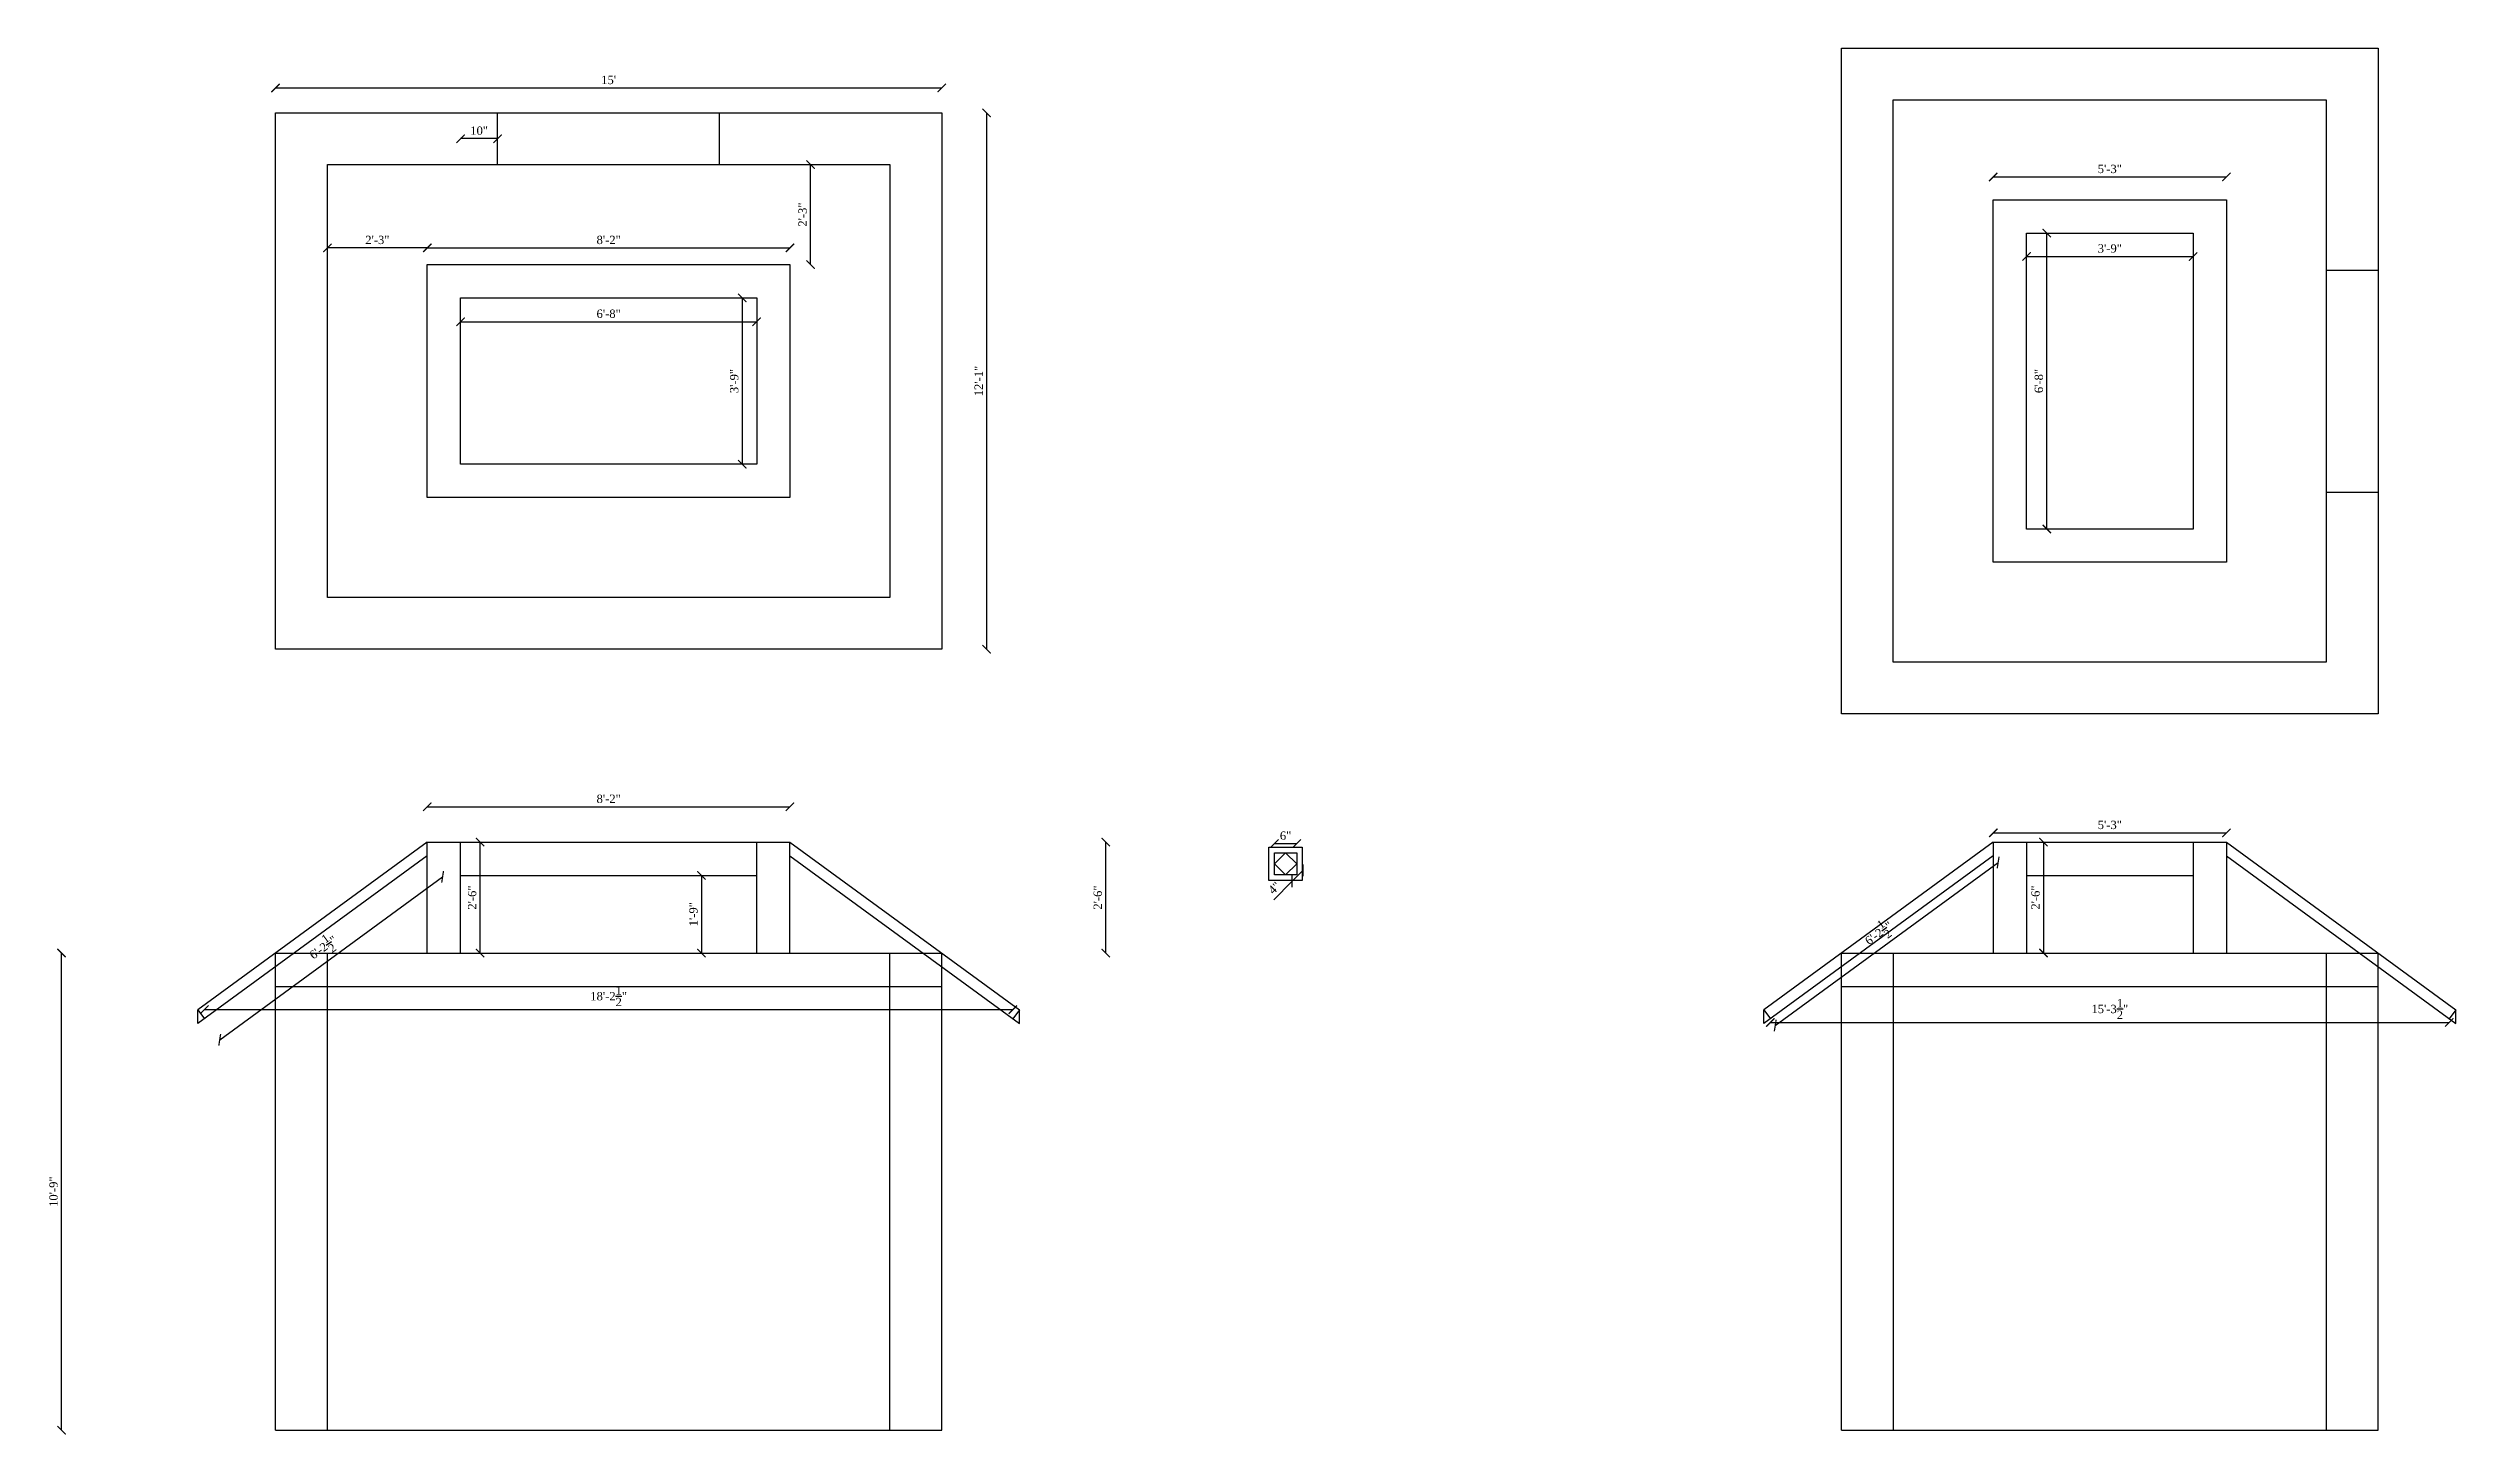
# Model space of a CAD drawing. Header units: inches. Extents: x 58262 to 68316, y -6134 to -3260.
# Drawn here: x 64746 to 65397, y -6134 to -5760 of the extents above; entities that cross this region are included whole.
import ezdxf

# ---------------------------------------------------------------- set-up
doc = ezdxf.new("R2010")
doc.units = ezdxf.units.IN
doc.header["$MEASUREMENT"] = 0
doc.layers.add('ELEVATION', color=6, linetype='Continuous', lineweight=30)
doc.styles.get("Standard").update_dxf_attribs({"font": 'times.ttf'})
doc.dimstyles.get("Standard").update_dxf_attribs({"dimtxt": 2.25, "dimasz": 2.25, "dimexe": 0.18, "dimexo": 0.0625, "dimgap": 1, "dimtad": 1, "dimdec": 1, "dimzin": 0, "dimdsep": 46, "dimlunit": 4, "dimtxsty": 'Standard', "dimblk": 'ARCHTICK', "dimcen": 0.09, "dimse1": 1, "dimse2": 1, "dimadec": 0, "dimazin": 0, "dimtfac": 1, "dimtdec": 1, "dimtofl": 0, "dimtmove": 0, "dimatfit": 3, "dimldrblk": 'ARCHTICK', "dimfxl": 1, "dimtolj": 1, "dimtzin": 0, "dimarcsym": 0})

msp = doc.modelspace()

# ---------------------------------------------------------------- blocks, each defined once
blk = doc.blocks.new('_ArchTick')
at = {"color": 0, "linetype": 'ByBlock', "const_width": 0.15}
blk.add_lwpolyline([(-0.5, -0.5), (0.5, 0.5)], dxfattribs=at)
blk = doc.blocks.new('*D911')
at = {"layer": 'Defpoints', "color": 0, "transparency": 16777216}
for p in [(64749.75, -6004.2), (64821.58, -6004.2), (64821.58, -6133.2)]:
    blk.add_point(p, dxfattribs=at)
at = {"layer": 'ELEVATION', "color": 0, "lineweight": -2, "transparency": 16777216}
blk.add_line((64749.75, -6133.2), (64749.75, -6004.2), dxfattribs=at)
at = {"layer": 'ELEVATION', "color": 0, "lineweight": -2, "transparency": 16777216, "xscale": 2.25, "yscale": 2.25, "zscale": 2.25}
for p, rotation in [((64749.75, -6004.2), 90), ((64749.75, -6133.2), 270)]:
    blk.add_blockref('_ArchTick', p, dxfattribs=dict(at, rotation=rotation))
at = {"layer": 'ELEVATION', "color": 0, "transparency": 16777216, "insert": (64747.6, -6068.7), "char_height": 2.25, "attachment_point": 5, "rotation": 90}
blk.add_mtext('\\A1;10\'-9"', dxfattribs=at)
blk = doc.blocks.new('*D906')
at = {"layer": 'Defpoints', "color": 0, "transparency": 16777216}
for p in [(64946.58, -5813.57), (64848.58, -5818.07), (64946.58, -5818.07)]:
    blk.add_point(p, dxfattribs=at)
at = {"layer": 'ELEVATION', "color": 0, "lineweight": -2, "transparency": 16777216}
blk.add_line((64848.58, -5813.57), (64946.58, -5813.57), dxfattribs=at)
at = {"layer": 'ELEVATION', "color": 0, "lineweight": -2, "transparency": 16777216, "xscale": 2.25, "yscale": 2.25, "zscale": 2.25, "rotation": 180}
blk.add_blockref('_ArchTick', (64848.58, -5813.57), dxfattribs=at)
at = {"layer": 'ELEVATION', "color": 0, "lineweight": -2, "transparency": 16777216, "xscale": 2.25, "yscale": 2.25, "zscale": 2.25}
blk.add_blockref('_ArchTick', (64946.58, -5813.57), dxfattribs=at)
at = {"layer": 'ELEVATION', "color": 0, "transparency": 16777216, "insert": (64897.58, -5811.43), "char_height": 2.25, "attachment_point": 5}
blk.add_mtext('\\A1;8\'-2"', dxfattribs=at)
blk = doc.blocks.new('*D907')
at = {"layer": 'Defpoints', "color": 0, "transparency": 16777216}
for p in [(64937.58, -5827.07), (64933.67, -5872.07), (64937.58, -5872.07)]:
    blk.add_point(p, dxfattribs=at)
at = {"layer": 'ELEVATION', "color": 0, "lineweight": -2, "transparency": 16777216}
blk.add_line((64933.67, -5827.07), (64933.67, -5872.07), dxfattribs=at)
at = {"layer": 'ELEVATION', "color": 0, "lineweight": -2, "transparency": 16777216, "xscale": 2.25, "yscale": 2.25, "zscale": 2.25}
for p, rotation in [((64933.67, -5827.07), 90), ((64933.67, -5872.07), 270)]:
    blk.add_blockref('_ArchTick', p, dxfattribs=dict(at, rotation=rotation))
at = {"layer": 'ELEVATION', "color": 0, "transparency": 16777216, "insert": (64931.52, -5849.57), "char_height": 2.25, "attachment_point": 5, "rotation": 90}
blk.add_mtext('\\A1;3\'-9"', dxfattribs=at)
blk = doc.blocks.new('*D908')
at = {"layer": 'Defpoints', "color": 0, "transparency": 16777216}
for p in [(65334.72, -5794.39), (65271.72, -5800.57), (65334.72, -5800.57)]:
    blk.add_point(p, dxfattribs=at)
at = {"layer": 'ELEVATION', "color": 0, "lineweight": -2, "transparency": 16777216}
blk.add_line((65271.72, -5794.39), (65334.72, -5794.39), dxfattribs=at)
at = {"layer": 'ELEVATION', "color": 0, "lineweight": -2, "transparency": 16777216, "xscale": 2.25, "yscale": 2.25, "zscale": 2.25, "rotation": 180}
blk.add_blockref('_ArchTick', (65271.72, -5794.39), dxfattribs=at)
at = {"layer": 'ELEVATION', "color": 0, "lineweight": -2, "transparency": 16777216, "xscale": 2.25, "yscale": 2.25, "zscale": 2.25}
blk.add_blockref('_ArchTick', (65334.72, -5794.39), dxfattribs=at)
at = {"layer": 'ELEVATION', "color": 0, "transparency": 16777216, "insert": (65303.22, -5792.24), "char_height": 2.25, "attachment_point": 5}
blk.add_mtext('\\A1;5\'-3"', dxfattribs=at)
blk = doc.blocks.new('*D909')
at = {"layer": 'Defpoints', "color": 0, "transparency": 16777216}
for p in [(65077.5, -5977.09), (65083.5, -5974.61), (65083.5, -5977.09)]:
    blk.add_point(p, dxfattribs=at)
at = {"layer": 'ELEVATION', "color": 0, "lineweight": -2, "transparency": 16777216}
blk.add_line((65077.5, -5974.61), (65083.5, -5974.61), dxfattribs=at)
at = {"layer": 'ELEVATION', "color": 0, "lineweight": -2, "transparency": 16777216, "xscale": 2.25, "yscale": 2.25, "zscale": 2.25, "rotation": 180}
blk.add_blockref('_ArchTick', (65077.5, -5974.61), dxfattribs=at)
at = {"layer": 'ELEVATION', "color": 0, "lineweight": -2, "transparency": 16777216, "xscale": 2.25, "yscale": 2.25, "zscale": 2.25}
blk.add_blockref('_ArchTick', (65083.5, -5974.61), dxfattribs=at)
at = {"layer": 'ELEVATION', "color": 0, "transparency": 16777216, "insert": (65080.5, -5972.47), "char_height": 2.25, "attachment_point": 5}
blk.add_mtext('\\A1;6"', dxfattribs=at)
blk = doc.blocks.new('*D910')
at = {"layer": 'Defpoints', "color": 0, "transparency": 16777216}
for p in [(65080.5, -5983.09), (65082.23, -5984.82), (65083.5, -5980.09)]:
    blk.add_point(p, dxfattribs=at)
at = {"layer": 'ELEVATION', "color": 0, "lineweight": -2, "transparency": 16777216}
for p, q in [((65082.23, -5984.82), (65077.28, -5989.77)), ((65085.23, -5981.82), (65082.23, -5984.82))]:
    blk.add_line(p, q, dxfattribs=at)
at = {"layer": 'ELEVATION', "color": 0, "lineweight": -2, "transparency": 16777216, "xscale": 2.25, "yscale": 2.25, "zscale": 2.25}
for p, rotation in [((65082.23, -5984.82), 225), ((65085.23, -5981.82), 45)]:
    blk.add_blockref('_ArchTick', p, dxfattribs=dict(at, rotation=rotation))
at = {"layer": 'ELEVATION', "color": 0, "transparency": 16777216, "insert": (65077.46, -5986.59), "char_height": 2.25, "attachment_point": 5, "rotation": 45}
blk.add_mtext('\\A1;4"', dxfattribs=at)
blk = doc.blocks.new('*D912')
at = {"layer": 'Defpoints', "color": 0, "transparency": 16777216}
for p in [(64857.58, -5827.07), (64937.58, -5827.07), (64937.58, -5833.52)]:
    blk.add_point(p, dxfattribs=at)
at = {"layer": 'ELEVATION', "color": 0, "lineweight": -2, "transparency": 16777216}
blk.add_line((64857.58, -5833.52), (64937.58, -5833.52), dxfattribs=at)
at = {"layer": 'ELEVATION', "color": 0, "lineweight": -2, "transparency": 16777216, "xscale": 2.25, "yscale": 2.25, "zscale": 2.25, "rotation": 180}
blk.add_blockref('_ArchTick', (64857.58, -5833.52), dxfattribs=at)
at = {"layer": 'ELEVATION', "color": 0, "lineweight": -2, "transparency": 16777216, "xscale": 2.25, "yscale": 2.25, "zscale": 2.25}
blk.add_blockref('_ArchTick', (64937.58, -5833.52), dxfattribs=at)
at = {"layer": 'ELEVATION', "color": 0, "transparency": 16777216, "insert": (64897.58, -5831.38), "char_height": 2.25, "attachment_point": 5}
blk.add_mtext('\\A1;6\'-8"', dxfattribs=at)
blk = doc.blocks.new('*D913')
at = {"layer": 'Defpoints', "color": 0, "transparency": 16777216}
for p in [(64937.58, -5974.2), (65031.91, -5974.2), (64937.58, -6004.2)]:
    blk.add_point(p, dxfattribs=at)
at = {"layer": 'ELEVATION', "color": 0, "lineweight": -2, "transparency": 16777216}
blk.add_line((65031.91, -6004.2), (65031.91, -5974.2), dxfattribs=at)
at = {"layer": 'ELEVATION', "color": 0, "lineweight": -2, "transparency": 16777216, "xscale": 2.25, "yscale": 2.25, "zscale": 2.25}
for p, rotation in [((65031.91, -5974.2), 90), ((65031.91, -6004.2), 270)]:
    blk.add_blockref('_ArchTick', p, dxfattribs=dict(at, rotation=rotation))
at = {"layer": 'ELEVATION', "color": 0, "transparency": 16777216, "insert": (65029.76, -5989.2), "char_height": 2.25, "attachment_point": 5, "rotation": 90}
blk.add_mtext('\\A1;2\'-6"', dxfattribs=at)
blk = doc.blocks.new('*D914')
at = {"layer": 'Defpoints', "color": 0, "transparency": 16777216}
for p in [(64857.58, -5784.04), (64867.58, -5791.07), (64857.58, -5827.07)]:
    blk.add_point(p, dxfattribs=at)
at = {"layer": 'ELEVATION', "color": 0, "lineweight": -2, "transparency": 16777216}
blk.add_line((64867.58, -5784.04), (64857.58, -5784.04), dxfattribs=at)
at = {"layer": 'ELEVATION', "color": 0, "lineweight": -2, "transparency": 16777216, "xscale": 2.25, "yscale": 2.25, "zscale": 2.25, "rotation": 180}
blk.add_blockref('_ArchTick', (64857.58, -5784.04), dxfattribs=at)
at = {"layer": 'ELEVATION', "color": 0, "lineweight": -2, "transparency": 16777216, "xscale": 2.25, "yscale": 2.25, "zscale": 2.25}
blk.add_blockref('_ArchTick', (64867.58, -5784.04), dxfattribs=at)
at = {"layer": 'ELEVATION', "color": 0, "transparency": 16777216, "insert": (64862.58, -5781.89), "char_height": 2.25, "attachment_point": 5}
blk.add_mtext('\\A1;10"', dxfattribs=at)
blk = doc.blocks.new('*D915')
at = {"layer": 'Defpoints', "color": 0, "transparency": 16777216}
for p in [(64821.58, -5813.57), (64821.58, -5818.07), (64848.58, -5818.07)]:
    blk.add_point(p, dxfattribs=at)
at = {"layer": 'ELEVATION', "color": 0, "lineweight": -2, "transparency": 16777216}
blk.add_line((64848.58, -5813.57), (64821.58, -5813.57), dxfattribs=at)
at = {"layer": 'ELEVATION', "color": 0, "lineweight": -2, "transparency": 16777216, "xscale": 2.25, "yscale": 2.25, "zscale": 2.25, "rotation": 180}
blk.add_blockref('_ArchTick', (64821.58, -5813.57), dxfattribs=at)
at = {"layer": 'ELEVATION', "color": 0, "lineweight": -2, "transparency": 16777216, "xscale": 2.25, "yscale": 2.25, "zscale": 2.25}
blk.add_blockref('_ArchTick', (64848.58, -5813.57), dxfattribs=at)
at = {"layer": 'ELEVATION', "color": 0, "transparency": 16777216, "insert": (64835.08, -5811.43), "char_height": 2.25, "attachment_point": 5}
blk.add_mtext('\\A1;2\'-3"', dxfattribs=at)
blk = doc.blocks.new('*D916')
at = {"layer": 'Defpoints', "color": 0, "transparency": 16777216}
for p in [(64946.58, -5791.07), (64952.14, -5791.07), (64946.58, -5818.07)]:
    blk.add_point(p, dxfattribs=at)
at = {"layer": 'ELEVATION', "color": 0, "lineweight": -2, "transparency": 16777216}
blk.add_line((64952.14, -5818.07), (64952.14, -5791.07), dxfattribs=at)
at = {"layer": 'ELEVATION', "color": 0, "lineweight": -2, "transparency": 16777216, "xscale": 2.25, "yscale": 2.25, "zscale": 2.25}
for p, rotation in [((64952.14, -5791.07), 90), ((64952.14, -5818.07), 270)]:
    blk.add_blockref('_ArchTick', p, dxfattribs=dict(at, rotation=rotation))
at = {"layer": 'ELEVATION', "color": 0, "transparency": 16777216, "insert": (64950, -5804.57), "char_height": 2.25, "attachment_point": 5, "rotation": 90}
blk.add_mtext('\\A1;2\'-3"', dxfattribs=at)
blk = doc.blocks.new('*D917')
at = {"layer": 'Defpoints', "color": 0, "transparency": 16777216}
for p in [(64987.58, -5770.34), (64807.58, -5777.07), (64987.58, -5777.07)]:
    blk.add_point(p, dxfattribs=at)
at = {"layer": 'ELEVATION', "color": 0, "lineweight": -2, "transparency": 16777216}
blk.add_line((64807.58, -5770.34), (64987.58, -5770.34), dxfattribs=at)
at = {"layer": 'ELEVATION', "color": 0, "lineweight": -2, "transparency": 16777216, "xscale": 2.25, "yscale": 2.25, "zscale": 2.25, "rotation": 180}
blk.add_blockref('_ArchTick', (64807.58, -5770.34), dxfattribs=at)
at = {"layer": 'ELEVATION', "color": 0, "lineweight": -2, "transparency": 16777216, "xscale": 2.25, "yscale": 2.25, "zscale": 2.25}
blk.add_blockref('_ArchTick', (64987.58, -5770.34), dxfattribs=at)
at = {"layer": 'ELEVATION', "color": 0, "transparency": 16777216, "insert": (64897.58, -5768.19), "char_height": 2.25, "attachment_point": 5}
blk.add_mtext("\\A1;15'", dxfattribs=at)
blk = doc.blocks.new('*D918')
at = {"layer": 'Defpoints', "color": 0, "transparency": 16777216}
for p in [(64987.58, -5777.07), (64987.58, -5922.07), (64999.7, -5922.07)]:
    blk.add_point(p, dxfattribs=at)
at = {"layer": 'ELEVATION', "color": 0, "lineweight": -2, "transparency": 16777216}
blk.add_line((64999.7, -5777.07), (64999.7, -5922.07), dxfattribs=at)
at = {"layer": 'ELEVATION', "color": 0, "lineweight": -2, "transparency": 16777216, "xscale": 2.25, "yscale": 2.25, "zscale": 2.25}
for p, rotation in [((64999.7, -5777.07), 90), ((64999.7, -5922.07), 270)]:
    blk.add_blockref('_ArchTick', p, dxfattribs=dict(at, rotation=rotation))
at = {"layer": 'ELEVATION', "color": 0, "transparency": 16777216, "insert": (64997.57, -5849.57), "char_height": 2.25, "attachment_point": 5, "rotation": 90}
blk.add_mtext('\\A1;12\'-1"', dxfattribs=at)
blk = doc.blocks.new('*D919')
at = {"layer": 'Defpoints', "color": 0, "transparency": 16777216}
for p in [(65280.72, -5809.57), (65325.72, -5809.57), (65325.72, -5815.9)]:
    blk.add_point(p, dxfattribs=at)
at = {"layer": 'ELEVATION', "color": 0, "lineweight": -2, "transparency": 16777216}
blk.add_line((65280.72, -5815.9), (65325.72, -5815.9), dxfattribs=at)
at = {"layer": 'ELEVATION', "color": 0, "lineweight": -2, "transparency": 16777216, "xscale": 2.25, "yscale": 2.25, "zscale": 2.25, "rotation": 180}
blk.add_blockref('_ArchTick', (65280.72, -5815.9), dxfattribs=at)
at = {"layer": 'ELEVATION', "color": 0, "lineweight": -2, "transparency": 16777216, "xscale": 2.25, "yscale": 2.25, "zscale": 2.25}
blk.add_blockref('_ArchTick', (65325.72, -5815.9), dxfattribs=at)
at = {"layer": 'ELEVATION', "color": 0, "transparency": 16777216, "insert": (65303.22, -5813.75), "char_height": 2.25, "attachment_point": 5}
blk.add_mtext('\\A1;3\'-9"', dxfattribs=at)
blk = doc.blocks.new('*D920')
at = {"layer": 'Defpoints', "color": 0, "transparency": 16777216}
for p in [(65280.72, -5809.57), (65286.2, -5809.57), (65280.72, -5889.57)]:
    blk.add_point(p, dxfattribs=at)
at = {"layer": 'ELEVATION', "color": 0, "lineweight": -2, "transparency": 16777216}
blk.add_line((65286.2, -5889.57), (65286.2, -5809.57), dxfattribs=at)
at = {"layer": 'ELEVATION', "color": 0, "lineweight": -2, "transparency": 16777216, "xscale": 2.25, "yscale": 2.25, "zscale": 2.25}
for p, rotation in [((65286.2, -5809.57), 90), ((65286.2, -5889.57), 270)]:
    blk.add_blockref('_ArchTick', p, dxfattribs=dict(at, rotation=rotation))
at = {"layer": 'ELEVATION', "color": 0, "transparency": 16777216, "insert": (65284.05, -5849.57), "char_height": 2.25, "attachment_point": 5, "rotation": 90}
blk.add_mtext('\\A1;6\'-8"', dxfattribs=at)
blk = doc.blocks.new('*D922')
at = {"layer": 'Defpoints', "color": 0, "transparency": 16777216}
for p in [(64857.58, -5974.2), (64862.85, -5974.2), (64857.58, -6004.2)]:
    blk.add_point(p, dxfattribs=at)
at = {"layer": 'ELEVATION', "color": 0, "lineweight": -2, "transparency": 16777216}
blk.add_line((64862.85, -6004.2), (64862.85, -5974.2), dxfattribs=at)
at = {"layer": 'ELEVATION', "color": 0, "lineweight": -2, "transparency": 16777216, "xscale": 2.25, "yscale": 2.25, "zscale": 2.25}
for p, rotation in [((64862.85, -5974.2), 90), ((64862.85, -6004.2), 270)]:
    blk.add_blockref('_ArchTick', p, dxfattribs=dict(at, rotation=rotation))
at = {"layer": 'ELEVATION', "color": 0, "transparency": 16777216, "insert": (64860.7, -5989.2), "char_height": 2.25, "attachment_point": 5, "rotation": 90}
blk.add_mtext('\\A1;2\'-6"', dxfattribs=at)
blk = doc.blocks.new('*D923')
at = {"layer": 'Defpoints', "color": 0, "transparency": 16777216}
for p in [(64937.58, -5983.2), (64922.65, -6004.2), (64937.58, -6004.2)]:
    blk.add_point(p, dxfattribs=at)
at = {"layer": 'ELEVATION', "color": 0, "lineweight": -2, "transparency": 16777216}
blk.add_line((64922.65, -5983.2), (64922.65, -6004.2), dxfattribs=at)
at = {"layer": 'ELEVATION', "color": 0, "lineweight": -2, "transparency": 16777216, "xscale": 2.25, "yscale": 2.25, "zscale": 2.25}
for p, rotation in [((64922.65, -5983.2), 90), ((64922.65, -6004.2), 270)]:
    blk.add_blockref('_ArchTick', p, dxfattribs=dict(at, rotation=rotation))
at = {"layer": 'ELEVATION', "color": 0, "transparency": 16777216, "insert": (64920.5, -5993.7), "char_height": 2.25, "attachment_point": 5, "rotation": 90}
blk.add_mtext('\\A1;1\'-9"', dxfattribs=at)
blk = doc.blocks.new('*D924')
at = {"layer": 'Defpoints', "color": 0, "transparency": 16777216}
for p in [(64946.58, -5964.65), (64848.58, -5974.2), (64946.58, -5974.2)]:
    blk.add_point(p, dxfattribs=at)
at = {"layer": 'ELEVATION', "color": 0, "lineweight": -2, "transparency": 16777216}
blk.add_line((64848.58, -5964.65), (64946.58, -5964.65), dxfattribs=at)
at = {"layer": 'ELEVATION', "color": 0, "lineweight": -2, "transparency": 16777216, "xscale": 2.25, "yscale": 2.25, "zscale": 2.25, "rotation": 180}
blk.add_blockref('_ArchTick', (64848.58, -5964.65), dxfattribs=at)
at = {"layer": 'ELEVATION', "color": 0, "lineweight": -2, "transparency": 16777216, "xscale": 2.25, "yscale": 2.25, "zscale": 2.25}
blk.add_blockref('_ArchTick', (64946.58, -5964.65), dxfattribs=at)
at = {"layer": 'ELEVATION', "color": 0, "transparency": 16777216, "insert": (64897.58, -5962.51), "char_height": 2.25, "attachment_point": 5}
blk.add_mtext('\\A1;8\'-2"', dxfattribs=at)
blk = doc.blocks.new('*D925')
at = {"layer": 'Defpoints', "color": 0, "transparency": 16777216}
for p in [(64788.36, -6021.98), (65006.81, -6019.49), (65006.81, -6021.98)]:
    blk.add_point(p, dxfattribs=at)
at = {"layer": 'ELEVATION', "color": 0, "lineweight": -2, "transparency": 16777216}
blk.add_line((64788.36, -6019.49), (65006.81, -6019.49), dxfattribs=at)
at = {"layer": 'ELEVATION', "color": 0, "lineweight": -2, "transparency": 16777216, "xscale": 2.25, "yscale": 2.25, "zscale": 2.25, "rotation": 180}
blk.add_blockref('_ArchTick', (64788.36, -6019.49), dxfattribs=at)
at = {"layer": 'ELEVATION', "color": 0, "lineweight": -2, "transparency": 16777216, "xscale": 2.25, "yscale": 2.25, "zscale": 2.25}
blk.add_blockref('_ArchTick', (65006.81, -6019.49), dxfattribs=at)
at = {"layer": 'ELEVATION', "color": 0, "transparency": 16777216, "insert": (64897.58, -6015.85), "char_height": 2.25, "attachment_point": 5}
blk.add_mtext('\\A1;18\'-2{\\H1x;\\S1/2;}"', dxfattribs=at)
blk = doc.blocks.new('*D926')
at = {"layer": 'Defpoints', "color": 0, "transparency": 16777216}
for p in [(64848.58, -5977.91), (64852.72, -5983.56), (64788.36, -6021.98)]:
    blk.add_point(p, dxfattribs=at)
at = {"layer": 'ELEVATION', "color": 0, "lineweight": -2, "transparency": 16777216}
blk.add_line((64792.49, -6027.63), (64852.72, -5983.56), dxfattribs=at)
at = {"layer": 'ELEVATION', "color": 0, "lineweight": -2, "transparency": 16777216, "xscale": 2.25, "yscale": 2.25, "zscale": 2.25}
for p, rotation in [((64852.72, -5983.56), 36.19320730556719), ((64792.49, -6027.63), 216.1932073055671)]:
    blk.add_blockref('_ArchTick', p, dxfattribs=dict(at, rotation=rotation))
at = {"layer": 'ELEVATION', "color": 0, "transparency": 16777216, "insert": (64820.45, -6002.66), "char_height": 2.25, "attachment_point": 5, "rotation": 36.19321}
blk.add_mtext('\\A1;6\'-2{\\H1x;\\S1/2;}"', dxfattribs=at)
blk = doc.blocks.new('*D927')
at = {"layer": 'Defpoints', "color": 0, "transparency": 16777216}
for p in [(65271.72, -5977.91), (65273.04, -5979.71), (65211.49, -6021.98)]:
    blk.add_point(p, dxfattribs=at)
at = {"layer": 'ELEVATION', "color": 0, "lineweight": -2, "transparency": 16777216}
blk.add_line((65212.81, -6023.78), (65273.04, -5979.71), dxfattribs=at)
at = {"layer": 'ELEVATION', "color": 0, "lineweight": -2, "transparency": 16777216, "xscale": 2.25, "yscale": 2.25, "zscale": 2.25}
for p, rotation in [((65273.04, -5979.71), 36.19320730556509), ((65212.81, -6023.78), 216.1932073055651)]:
    blk.add_blockref('_ArchTick', p, dxfattribs=dict(at, rotation=rotation))
at = {"layer": 'ELEVATION', "color": 0, "transparency": 16777216, "insert": (65240.77, -5998.81), "char_height": 2.25, "attachment_point": 5, "rotation": 36.19321}
blk.add_mtext('\\A1;6\'-2{\\H1x;\\S1/2;}"', dxfattribs=at)
blk = doc.blocks.new('*D928')
at = {"layer": 'Defpoints', "color": 0, "transparency": 16777216}
for p in [(65211.49, -6021.98), (65394.95, -6021.98), (65394.95, -6022.95)]:
    blk.add_point(p, dxfattribs=at)
at = {"layer": 'ELEVATION', "color": 0, "lineweight": -2, "transparency": 16777216}
blk.add_line((65211.49, -6022.95), (65394.95, -6022.95), dxfattribs=at)
at = {"layer": 'ELEVATION', "color": 0, "lineweight": -2, "transparency": 16777216, "xscale": 2.25, "yscale": 2.25, "zscale": 2.25, "rotation": 180}
blk.add_blockref('_ArchTick', (65211.49, -6022.95), dxfattribs=at)
at = {"layer": 'ELEVATION', "color": 0, "lineweight": -2, "transparency": 16777216, "xscale": 2.25, "yscale": 2.25, "zscale": 2.25}
blk.add_blockref('_ArchTick', (65394.95, -6022.95), dxfattribs=at)
at = {"layer": 'ELEVATION', "color": 0, "transparency": 16777216, "insert": (65303.22, -6019.31), "char_height": 2.25, "attachment_point": 5}
blk.add_mtext('\\A1;15\'-3{\\H1x;\\S1/2;}"', dxfattribs=at)
blk = doc.blocks.new('*D929')
at = {"layer": 'Defpoints', "color": 0, "transparency": 16777216}
for p in [(65334.72, -5971.71), (65271.72, -5974.2), (65334.72, -5974.2)]:
    blk.add_point(p, dxfattribs=at)
at = {"layer": 'ELEVATION', "color": 0, "lineweight": -2, "transparency": 16777216}
blk.add_line((65271.72, -5971.71), (65334.72, -5971.71), dxfattribs=at)
at = {"layer": 'ELEVATION', "color": 0, "lineweight": -2, "transparency": 16777216, "xscale": 2.25, "yscale": 2.25, "zscale": 2.25, "rotation": 180}
blk.add_blockref('_ArchTick', (65271.72, -5971.71), dxfattribs=at)
at = {"layer": 'ELEVATION', "color": 0, "lineweight": -2, "transparency": 16777216, "xscale": 2.25, "yscale": 2.25, "zscale": 2.25}
blk.add_blockref('_ArchTick', (65334.72, -5971.71), dxfattribs=at)
at = {"layer": 'ELEVATION', "color": 0, "transparency": 16777216, "insert": (65303.22, -5969.57), "char_height": 2.25, "attachment_point": 5}
blk.add_mtext('\\A1;5\'-3"', dxfattribs=at)
blk = doc.blocks.new('*D959')
at = {"layer": 'Defpoints', "color": 0, "transparency": 16777216}
for p in [(65280.72, -5974.2), (65280.72, -6004.2), (65285.31, -6004.2)]:
    blk.add_point(p, dxfattribs=at)
at = {"layer": 'ELEVATION', "color": 0, "lineweight": -2, "transparency": 16777216}
blk.add_line((65285.31, -5974.2), (65285.31, -6004.2), dxfattribs=at)
at = {"layer": 'ELEVATION', "color": 0, "lineweight": -2, "transparency": 16777216, "xscale": 2.25, "yscale": 2.25, "zscale": 2.25}
for p, rotation in [((65285.31, -5974.2), 90), ((65285.31, -6004.2), 270)]:
    blk.add_blockref('_ArchTick', p, dxfattribs=dict(at, rotation=rotation))
at = {"layer": 'ELEVATION', "color": 0, "transparency": 16777216, "insert": (65283.16, -5989.2), "char_height": 2.25, "attachment_point": 5, "rotation": 90}
blk.add_mtext('\\A1;2\'-6"', dxfattribs=at)

# ---------------------------------------------------------------- dimensions: what is measured, and where the dimension line sits
at = {"layer": 'ELEVATION'}
for base, p1, p2, picture, middle in [((64987.58, -5770.34), (64807.58, -5777.07), (64987.58, -5777.07), '*D917', (64897.58, -5768.19)), ((64857.58, -5784.04), (64867.58, -5791.07), (64857.58, -5827.07), '*D914', (64862.58, -5781.89)), ((65334.72, -5794.39), (65271.72, -5800.57), (65334.72, -5800.57), '*D908', (65303.22, -5792.24)), ((65325.72, -5815.9), (65280.72, -5809.57), (65325.72, -5809.57), '*D919', (65303.22, -5813.75)), ((64821.58, -5813.57), (64848.58, -5818.07), (64821.58, -5818.07), '*D915', (64835.08, -5811.43)), ((64946.58, -5813.57), (64848.58, -5818.07), (64946.58, -5818.07), '*D906', (64897.58, -5811.43)), ((64937.58, -5833.52), (64857.58, -5827.07), (64937.58, -5827.07), '*D912', (64897.58, -5831.38)), ((64946.58, -5964.65), (64848.58, -5974.2), (64946.58, -5974.2), '*D924', (64897.58, -5962.51)), ((65083.5, -5974.61), (65077.5, -5977.09), (65083.5, -5977.09), '*D909', (65080.5, -5972.47)), ((65334.72, -5971.71), (65271.72, -5974.2), (65334.72, -5974.2), '*D929', (65303.22, -5969.57)), ((65006.813, -6019.4889), (64788.3561, -6021.9833), (65006.813, -6021.9833), '*D925', (64897.5845, -6015.8493)), ((65394.95, -6022.95), (65211.49, -6021.98), (65394.95, -6021.98), '*D928', (65303.22, -6019.31))]:
    dim = msp.add_linear_dim(base=base, p1=p1, p2=p2, dimstyle='Standard', dxfattribs=at)
    dim.commit()
    dim.dimension.update_dxf_attribs({"geometry": picture, "text_midpoint": middle})
for base, p1, p2, picture, middle in [((64999.7, -5922.07), (64987.58, -5777.07), (64987.58, -5922.07), '*D918', (64997.57, -5849.57)), ((64952.14, -5791.07), (64946.58, -5818.07), (64946.58, -5791.07), '*D916', (64950, -5804.57)), ((65286.2, -5809.57), (65280.72, -5889.57), (65280.72, -5809.57), '*D920', (65284.05, -5849.57)), ((64933.67, -5872.07), (64937.58, -5827.07), (64937.58, -5872.07), '*D907', (64931.52, -5849.57)), ((64862.85, -5974.2), (64857.58, -6004.2), (64857.58, -5974.2), '*D922', (64860.7, -5989.2)), ((65031.91, -5974.2), (64937.58, -6004.2), (64937.58, -5974.2), '*D913', (65029.76, -5989.2)), ((65285.31, -6004.2), (65280.72, -5974.2), (65280.72, -6004.2), '*D959', (65283.16, -5989.2)), ((64922.65, -6004.2), (64937.58, -5983.2), (64937.58, -6004.2), '*D923', (64920.5, -5993.7)), ((64749.75, -6004.2), (64821.58, -6133.2), (64821.58, -6004.2), '*D911', (64747.6, -6068.7))]:
    dim = msp.add_linear_dim(base=base, p1=p1, p2=p2, angle=90, dimstyle='Standard', dxfattribs=at)
    dim.commit()
    dim.dimension.update_dxf_attribs({"geometry": picture, "text_midpoint": middle})
for p1, p2, distance, picture, middle in [((64788.36, -6021.98), (64848.58, -5977.91), -7, '*D926', (64820.45, -6002.66)), ((65211.49, -6021.98), (65271.72, -5977.91), -2.23, '*D927', (65240.77, -5998.81)), ((65083.5, -5980.09), (65080.5, -5983.09), 2.45, '*D910', (65077.46, -5986.59))]:
    dim = msp.add_aligned_dim(p1=p1, p2=p2, distance=distance, dimstyle='Standard', dxfattribs=at)
    dim.commit()
    dim.dimension.update_dxf_attribs({"geometry": picture, "text_midpoint": middle})

# ---------------------------------------------------------------- linework, layer by layer
at = {"layer": 'ELEVATION'}
for p, q in [((64867.58, -5791.07), (64867.58, -5777.07)), ((64927.58, -5791.07), (64927.58, -5777.07)), ((65271.72, -5898.57), (65271.72, -5800.57)), ((65271.72, -5800.57), (65334.72, -5800.57)), ((65334.72, -5800.57), (65334.72, -5898.57)), ((65280.72, -5889.57), (65280.72, -5809.57)), ((65280.72, -5809.57), (65325.72, -5809.57)), ((65325.72, -5809.57), (65325.72, -5889.57)), ((64848.58, -5818.07), (64946.58, -5818.07)), ((64848.58, -5881.07), (64848.58, -5818.07)), ((64946.58, -5818.07), (64946.58, -5881.07)), ((65361.72, -5819.57), (65375.72, -5819.57)), ((64857.58, -5827.07), (64937.58, -5827.07)), ((64857.58, -5872.07), (64857.58, -5827.07)), ((64937.58, -5827.07), (64937.58, -5872.07)), ((64937.58, -5872.07), (64857.58, -5872.07)), ((64946.58, -5881.07), (64848.58, -5881.07)), ((65361.72, -5879.57), (65375.72, -5879.57)), ((65325.72, -5889.57), (65280.72, -5889.57)), ((65334.72, -5898.57), (65271.72, -5898.57)), ((64848.58, -5974.2), (64786.58, -6019.56)), ((64848.58, -5977.91), (64786.58, -6023.28)), ((64848.58, -6004.2), (64848.58, -5974.2)), ((64848.58, -5974.2), (64857.58, -5974.2)), ((64857.58, -6004.2), (64857.58, -5974.2)), ((64857.58, -5974.2), (64937.58, -5974.2)), ((64937.58, -6004.2), (64937.58, -5974.2)), ((64937.58, -5974.2), (64946.58, -5974.2)), ((64946.58, -6004.2), (64946.58, -5974.2)), ((64946.58, -5974.2), (65008.58, -6019.56)), ((64946.58, -5977.91), (65008.58, -6023.28)), ((65077.5, -5980.09), (65080.5, -5977.09)), ((65080.5, -5977.09), (65083.5, -5980.09)), ((65271.72, -5974.2), (65209.72, -6019.56)), ((65271.72, -5977.91), (65209.72, -6023.28)), ((65271.72, -5974.2), (65271.72, -6004.2)), ((65271.72, -5974.2), (65334.72, -5974.2)), ((65280.72, -5974.2), (65280.72, -6004.2)), ((65325.72, -5974.2), (65325.72, -6004.2)), ((65334.72, -5974.2), (65334.72, -6004.2)), ((65334.72, -5974.2), (65396.72, -6019.56)), ((65334.72, -5977.91), (65396.72, -6023.28)), ((64857.58, -5983.2), (64937.58, -5983.2)), ((65080.5, -5983.09), (65077.5, -5980.09)), ((65083.5, -5980.09), (65080.5, -5983.09)), ((65280.72, -5983.2), (65325.72, -5983.2)), ((64807.58, -6004.2), (64987.58, -6004.2)), ((64807.58, -6133.2), (64807.58, -6004.2)), ((64821.58, -6133.2), (64821.58, -6004.2)), ((64973.58, -6133.2), (64973.58, -6004.2)), ((64987.58, -6133.2), (64987.58, -6004.2)), ((65230.72, -6133.2), (65230.72, -6004.2)), ((65230.72, -6004.2), (65375.72, -6004.2)), ((65244.72, -6004.2), (65244.72, -6133.2)), ((65361.72, -6004.2), (65361.72, -6133.2)), ((65375.72, -6133.2), (65375.72, -6004.2)), ((64807.58, -6013.2), (64987.58, -6013.2)), ((65230.72, -6013.2), (65375.72, -6013.2)), ((64786.58, -6023.28), (64786.58, -6019.56)), ((64786.58, -6019.56), (64788.36, -6021.98)), ((65008.58, -6019.56), (65006.81, -6021.98)), ((65008.58, -6023.28), (65008.58, -6019.56)), ((65209.72, -6023.28), (65209.72, -6019.56)), ((65209.72, -6019.56), (65211.49, -6021.98)), ((65396.72, -6019.56), (65394.95, -6021.98)), ((65396.72, -6023.28), (65396.72, -6019.56)), ((64807.58, -6133.2), (64987.58, -6133.2)), ((65230.72, -6133.2), (65375.72, -6133.2))]:
    msp.add_line(p, q, dxfattribs=at)
for points in [[(65375.72, -5759.57), (65375.72, -5939.57), (65230.72, -5939.57), (65230.72, -5759.57)], [(64807.58, -5777.07), (64987.58, -5777.07), (64987.58, -5922.07), (64807.58, -5922.07)], [(65361.72, -5773.57), (65361.72, -5925.57), (65244.72, -5925.57), (65244.72, -5773.57)], [(64821.58, -5791.07), (64973.58, -5791.07), (64973.58, -5908.07), (64821.58, -5908.07)], [(65076, -5975.59), (65085, -5975.59), (65085, -5984.59), (65076, -5984.59)], [(65077.5, -5977.09), (65083.5, -5977.09), (65083.5, -5983.09), (65077.5, -5983.09)]]:
    msp.add_lwpolyline(points, close=True, dxfattribs=at)

msp.set_redraw_order([(e.dxf.handle, doc.entitydb.next_handle()) for e in msp.query("TEXT MTEXT ATTDEF DIMENSION ARC_DIMENSION")])  # texts and dimensions are drawn at this point

doc.saveas('drawing.dxf')
